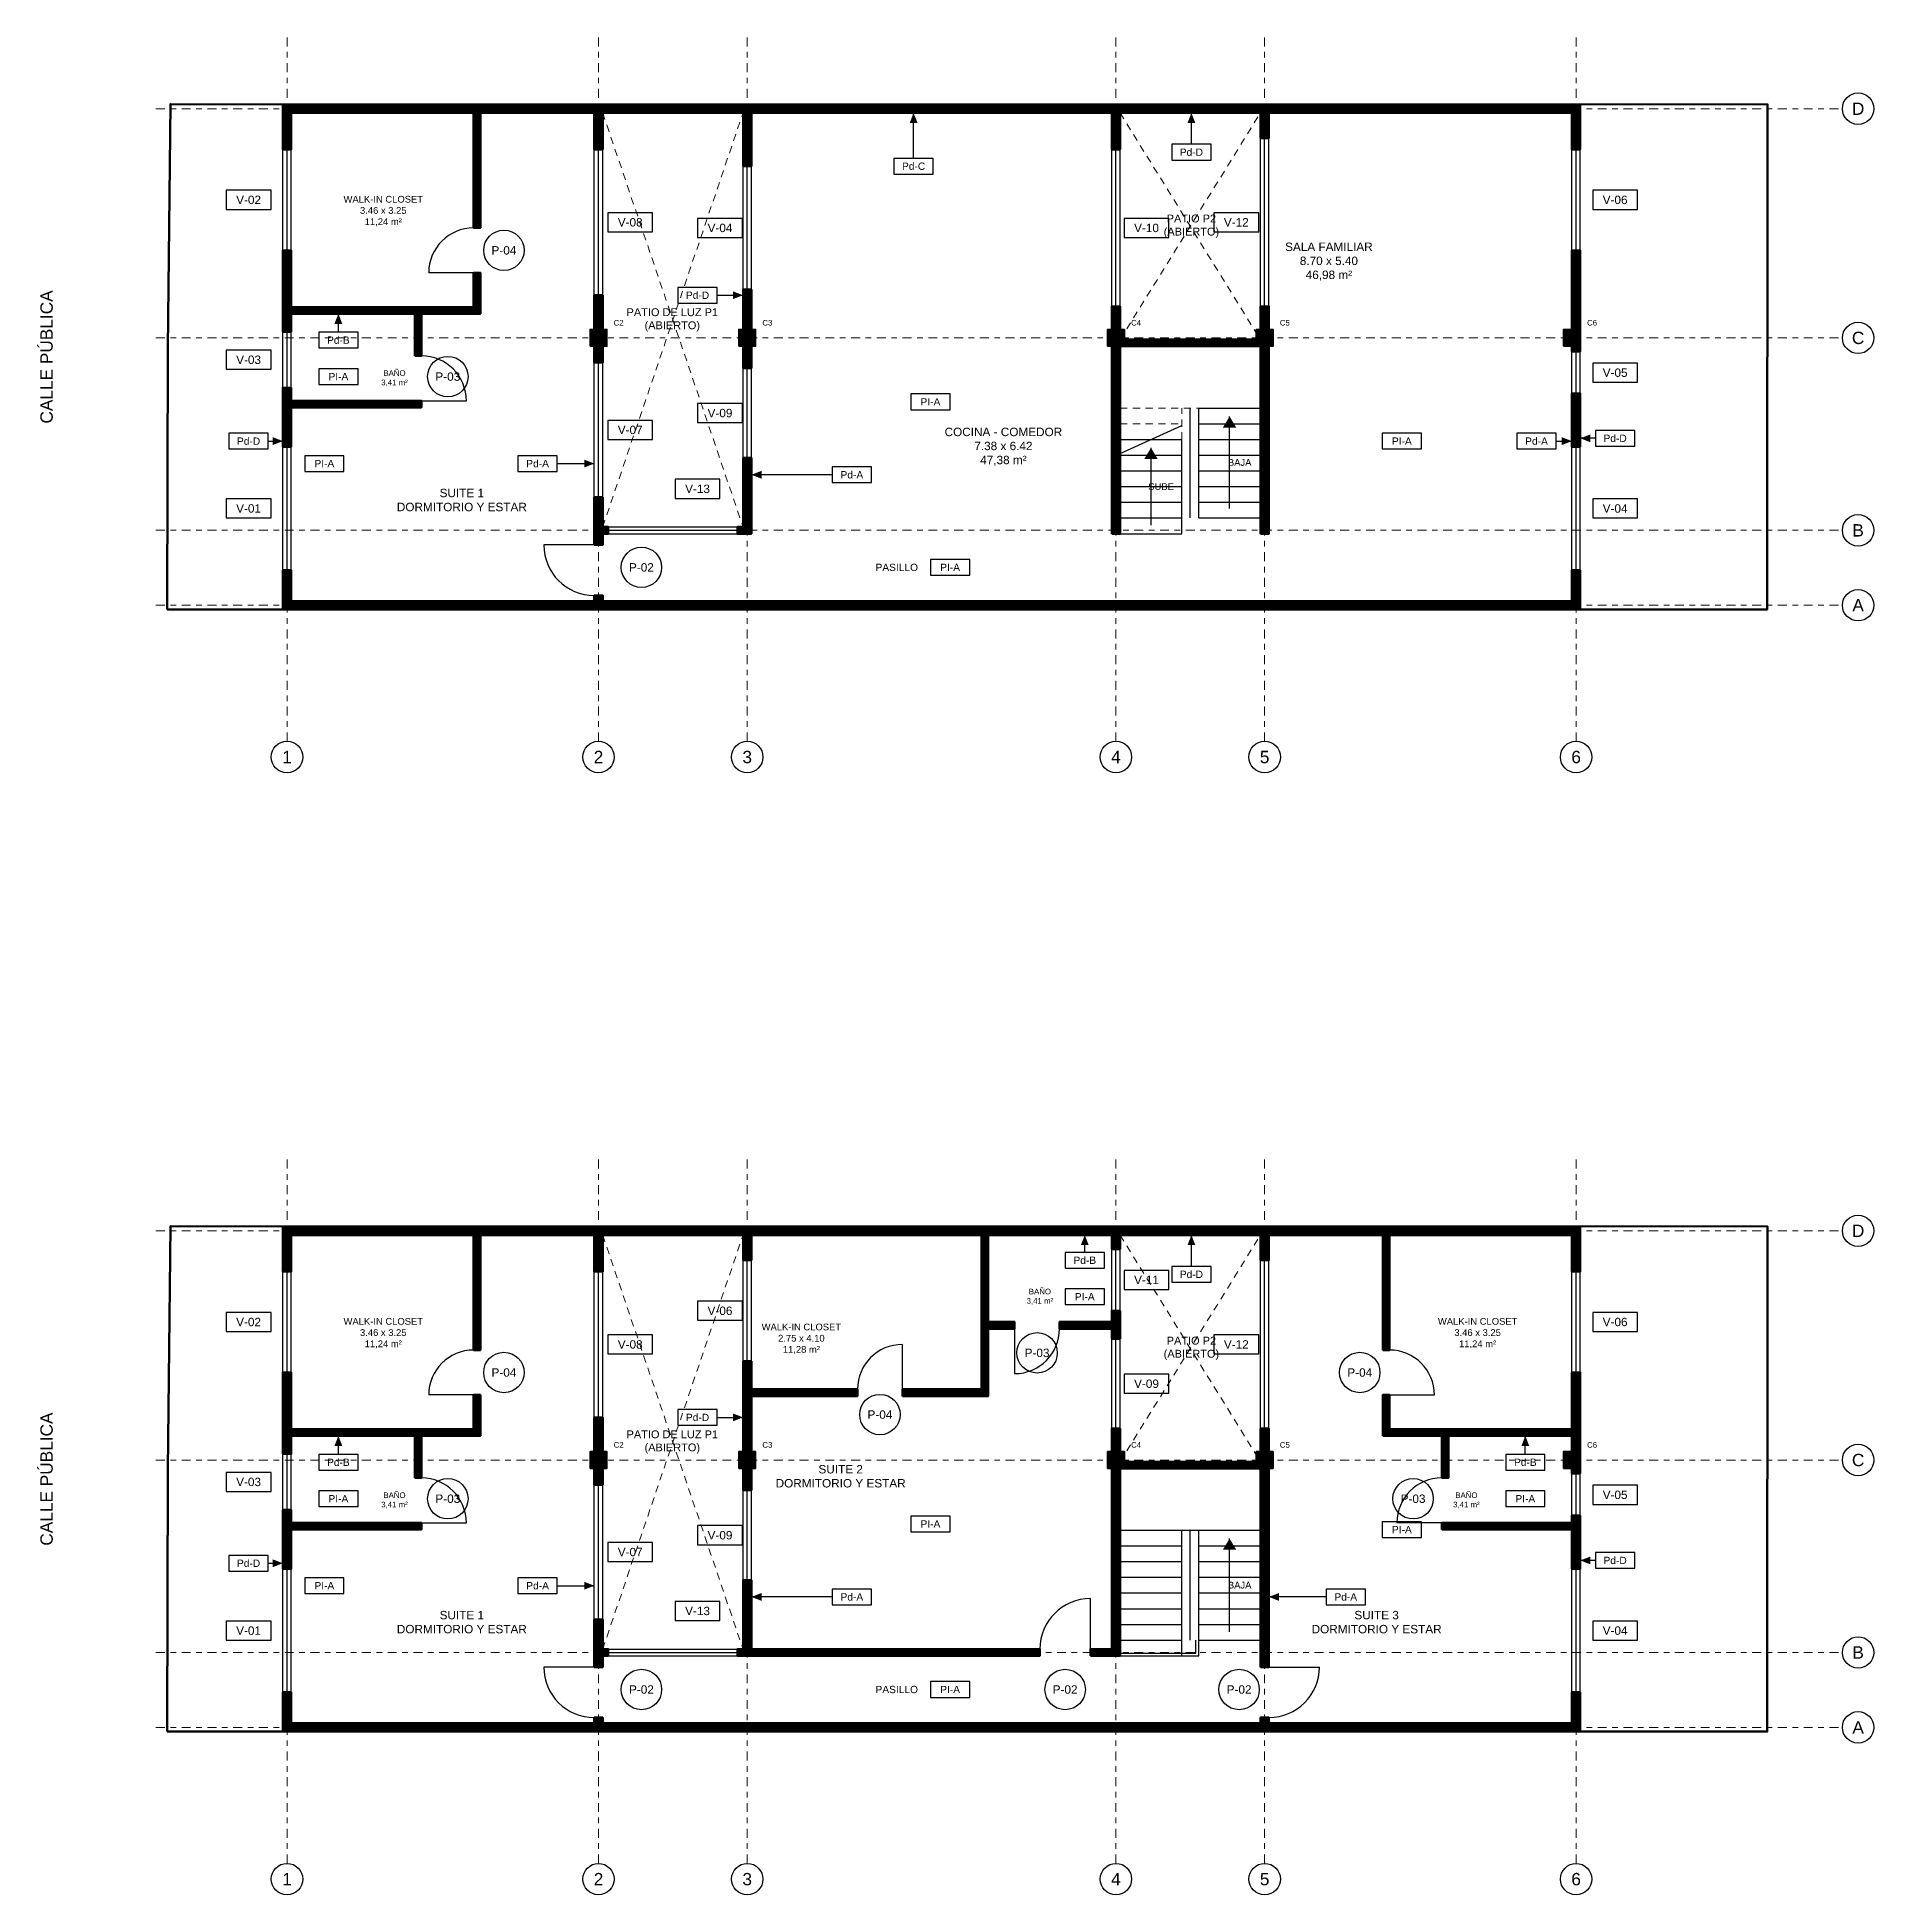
# Model space of a CAD drawing. Header units: metres. Extents: x -2 to 248, y -43 to 10.
# Drawn here: x -2.32 to 30.41, y -42.91 to -9.8 of the extents above; entities that cross this region are included whole.
import ezdxf
from ezdxf.enums import TextEntityAlignment as Align

# ---------------------------------------------------------------- set-up
doc = ezdxf.new("R2010")
doc.units = ezdxf.units.M
doc.linetypes.add('CENTER', pattern=[5.08, 3.175, -0.635, 0.635, -0.635])
doc.linetypes.add('DASHED', pattern=[1.524, 1.27, -0.254])
for name, color, linetype, lineweight in [('A-EJES', 8, 'CENTER', 13), ('A-EJES-TXT', 7, 'Continuous', 25), ('A-ESCALERA', 7, 'Continuous', 25), ('A-ESPACIOS', 7, 'Continuous', 25), ('A-ETIQUETA', 7, 'Continuous', 25), ('A-MURO', 7, 'Continuous', 50), ('A-MURO-TRAMA', 8, 'Continuous', 9), ('A-PROYECCION', 8, 'DASHED', 18), ('A-PUERTA', 7, 'Continuous', 25), ('A-VENTANA', 7, 'Continuous', 25), ('E-COLUMNA', 7, 'Continuous', 35), ('T-LINDERO', 7, 'Continuous', 50)]:
    doc.layers.add(name, color=color, linetype=linetype, lineweight=lineweight)
doc.styles.add('ARIAL', font='arial.ttf')
pattern_1 = [(45, (0, 0), (-0.0020205576, 0.0020205576), [])]

msp = doc.modelspace()

# ---------------------------------------------------------------- texts
at = {"layer": 'A-EJES-TXT', "style": 'ARIAL'}
for s, p in [('D', (30.13, -11.075)), ('C', (30.13, -15.16)), ('B', (30.13, -18.59)), ('A', (30.13, -19.925)), ('1', (2.135, -22.63)), ('2', (7.685, -22.63)), ('3', (10.335, -22.63)), ('4', (16.905, -22.63)), ('5', (19.555, -22.63)), ('6', (25.105, -22.63)), ('D', (30.13, -31.075)), ('C', (30.13, -35.16)), ('B', (30.13, -38.59)), ('A', (30.13, -39.925)), ('1', (2.135, -42.63)), ('2', (7.685, -42.63)), ('3', (10.335, -42.63)), ('4', (16.905, -42.63)), ('5', (19.555, -42.63)), ('6', (25.105, -42.63))]:
    msp.add_text(s, height=0.22, dxfattribs=at).set_placement(p, align=Align.MIDDLE_CENTER)
at = {"layer": 'A-ESCALERA', "style": 'ARIAL'}
for s, p in [('BAJA', (19.11, -17.38)), ('SUBE', (17.71, -17.81)), ('BAJA', (19.11, -37.39))]:
    msp.add_text(s, height=0.12, dxfattribs=at).set_placement(p, align=Align.MIDDLE_CENTER)
at = {"layer": 'A-ESPACIOS', "style": 'ARIAL'}
for p in [(-2.15, -15.5), (-2.15, -35.5)]:
    msp.add_text('CALLE PÚBLICA', height=0.22, rotation=90, dxfattribs=at).set_placement(p, align=Align.MIDDLE_CENTER)
for p in [(13, -19.25), (13, -39.25)]:
    msp.add_text('PASILLO', height=0.13, dxfattribs=at).set_placement(p, align=Align.MIDDLE_CENTER)
at = {"layer": 'A-ESPACIOS', "attachment_point": 5, "style": 'ARIAL'}
for s, insert, char_height, width in [('WALK-IN CLOSET\\P3.46 x 3.25\\P11,24 m²', (3.85, -12.9), 0.12, 4), ('PATIO P2\\P(ABIERTO)', (18.25, -13.17), 0.14, 3), ('SALA FAMILIAR\\P8.70 x 5.40\\P46,98 m²', (20.7, -13.8), 0.15, 4), ('PATIO DE LUZ P1\\P(ABIERTO)', (9, -14.84), 0.14, 3), ('BAÑO\\P3,41 m²', (4.05, -15.88), 0.1, 4), ('COCINA - COMEDOR\\P7.38 x 6.42\\P47,38 m²', (14.9, -17.1), 0.15, 4), ('SUITE 1\\PDORMITORIO Y ESTAR', (5.25, -18.05), 0.15, 4), ('BAÑO\\P3,41 m²', (15.55, -32.25), 0.1, 4), ('WALK-IN CLOSET\\P3.46 x 3.25\\P11,24 m²', (3.85, -32.9), 0.12, 4), ('WALK-IN CLOSET\\P2.75 x 4.10\\P11,28 m²', (11.3, -33), 0.12, 4), ('WALK-IN CLOSET\\P3.46 x 3.25\\P11,24 m²', (23.35, -32.9), 0.12, 4), ('PATIO P2\\P(ABIERTO)', (18.25, -33.17), 0.14, 3), ('PATIO DE LUZ P1\\P(ABIERTO)', (9, -34.84), 0.14, 3), ('SUITE 2\\PDORMITORIO Y ESTAR', (12, -35.45), 0.15, 4), ('BAÑO\\P3,41 m²', (4.05, -35.88), 0.1, 4), ('BAÑO\\P3,41 m²', (23.15, -35.88), 0.1, 4), ('SUITE 1\\PDORMITORIO Y ESTAR', (5.25, -38.05), 0.15, 4), ('SUITE 3\\PDORMITORIO Y ESTAR', (21.55, -38.05), 0.15, 4)]:
    msp.add_mtext(s, dxfattribs=dict(at, insert=insert, char_height=char_height, width=width))
at = {"layer": 'A-ETIQUETA', "style": 'ARIAL'}
for s, height, p in [('Pd-D', 0.13, (18.25, -11.85)), ('Pd-C', 0.13, (13.3, -12.1)), ('V-02', 0.15, (1.45, -12.7)), ('V-06', 0.15, (25.8, -12.7)), ('V-08', 0.15, (8.25, -13.1)), ('V-04', 0.15, (9.85, -13.2)), ('V-10', 0.15, (17.45, -13.2)), ('V-12', 0.15, (19.05, -13.1)), ('P-04', 0.15, (6, -13.6)), ('Pd-D', 0.13, (9.45, -14.4)), ('Pd-B', 0.13, (3.05, -15.2)), ('V-03', 0.15, (1.45, -15.55)), ('PI-A', 0.13, (3.05, -15.85)), ('P-03', 0.15, (5, -15.85)), ('V-05', 0.15, (25.8, -15.78)), ('V-09', 0.15, (9.85, -16.5)), ('PI-A', 0.13, (13.6, -16.3)), ('V-07', 0.15, (8.25, -16.8)), ('Pd-D', 0.13, (25.8, -16.95)), ('Pd-D', 0.13, (1.45, -17)), ('PI-A', 0.13, (22, -17)), ('Pd-A', 0.13, (24.4, -17)), ('PI-A', 0.13, (2.8, -17.4)), ('Pd-A', 0.13, (6.6, -17.4)), ('Pd-A', 0.13, (12.2, -17.6)), ('V-13', 0.15, (9.45, -17.85)), ('V-01', 0.15, (1.45, -18.2)), ('V-04', 0.15, (25.8, -18.2)), ('P-02', 0.15, (8.45, -19.25)), ('PI-A', 0.13, (13.95, -19.25)), ('Pd-B', 0.13, (16.35, -31.6)), ('Pd-D', 0.13, (18.25, -31.85)), ('V-11', 0.15, (17.45, -31.95)), ('V-06', 0.15, (9.85, -32.5)), ('PI-A', 0.13, (16.35, -32.25)), ('V-02', 0.15, (1.45, -32.7)), ('V-06', 0.15, (25.8, -32.7)), ('V-08', 0.15, (8.25, -33.1)), ('V-12', 0.15, (19.05, -33.1)), ('P-03', 0.15, (15.5, -33.25)), ('P-04', 0.15, (6, -33.6)), ('V-09', 0.15, (17.45, -33.8)), ('P-04', 0.15, (21.25, -33.6)), ('Pd-D', 0.13, (9.45, -34.4)), ('P-04', 0.15, (12.7, -34.35)), ('Pd-B', 0.13, (3.05, -35.2)), ('Pd-B', 0.13, (24.2, -35.2)), ('V-03', 0.15, (1.45, -35.55)), ('V-05', 0.15, (25.8, -35.78)), ('PI-A', 0.13, (3.05, -35.85)), ('P-03', 0.15, (5, -35.85)), ('P-03', 0.15, (22.2, -35.85)), ('PI-A', 0.13, (24.2, -35.85)), ('PI-A', 0.13, (13.6, -36.3)), ('PI-A', 0.13, (22, -36.4)), ('V-07', 0.15, (8.25, -36.8)), ('V-09', 0.15, (9.85, -36.5)), ('Pd-D', 0.13, (1.45, -37)), ('Pd-D', 0.13, (25.8, -36.95)), ('PI-A', 0.13, (2.8, -37.4)), ('Pd-A', 0.13, (6.6, -37.4)), ('Pd-A', 0.13, (12.2, -37.6)), ('Pd-A', 0.13, (21, -37.6)), ('V-13', 0.15, (9.45, -37.85)), ('V-01', 0.15, (1.45, -38.2)), ('V-04', 0.15, (25.8, -38.2)), ('P-02', 0.15, (8.45, -39.25)), ('PI-A', 0.13, (13.95, -39.25)), ('P-02', 0.15, (16, -39.25)), ('P-02', 0.15, (19.1, -39.25))]:
    msp.add_text(s, height=height, dxfattribs=at).set_placement(p, align=Align.MIDDLE_CENTER)
at = {"layer": 'E-COLUMNA', "style": 'ARIAL'}
for s, p in [('C2', (7.955, -14.89)), ('C3', (10.605, -14.89)), ('C4', (17.175, -14.89)), ('C5', (19.825, -14.89)), ('C6', (25.3, -14.89)), ('C2', (7.955, -34.89)), ('C3', (10.605, -34.89)), ('C4', (17.175, -34.89)), ('C5', (19.825, -34.89)), ('C6', (25.3, -34.89))]:
    msp.add_text(s, height=0.1, dxfattribs=at).set_placement(p, align=Align.MIDDLE_LEFT)

# ---------------------------------------------------------------- hatches: boundary and pattern name
at = {"layer": 'A-MURO-TRAMA'}
h = msp.add_hatch(dxfattribs=at)
h.set_pattern_fill('ANSI31', scale=0.03)
h.set_pattern_definition(pattern_1)
h.paths.add_polyline_path([(2.06, -11.15), (2.06, -11), (25.18, -11), (25.18, -11.15)])
h = msp.add_hatch(dxfattribs=at)
h.set_pattern_fill('ANSI31', scale=0.03)
h.set_pattern_definition(pattern_1)
h.paths.add_polyline_path([(2.06, -11.8), (2.06, -11.15), (2.21, -11.15), (2.21, -11.8)])
h = msp.add_hatch(dxfattribs=at)
h.set_pattern_fill('ANSI31', scale=0.03)
h.set_pattern_definition(pattern_1)
h.paths.add_polyline_path([(5.46, -13.2), (5.46, -11.15), (5.58, -11.15), (5.58, -13.2)])
h = msp.add_hatch(dxfattribs=at)
h.set_pattern_fill('ANSI31', scale=0.03)
h.set_pattern_definition(pattern_1)
h.paths.add_polyline_path([(7.61, -11.8), (7.61, -11.15), (7.76, -11.15), (7.76, -11.8)])
h = msp.add_hatch(dxfattribs=at)
h.set_pattern_fill('ANSI31', scale=0.03)
h.set_pattern_definition(pattern_1)
h.paths.add_polyline_path([(10.26, -12.1), (10.26, -11.15), (10.41, -11.15), (10.41, -12.1)])
h = msp.add_hatch(dxfattribs=at)
h.set_pattern_fill('ANSI31', scale=0.03)
h.set_pattern_definition(pattern_1)
h.paths.add_polyline_path([(16.83, -11.8), (16.83, -11.15), (16.98, -11.15), (16.98, -11.8)])
h = msp.add_hatch(dxfattribs=at)
h.set_pattern_fill('ANSI31', scale=0.03)
h.set_pattern_definition(pattern_1)
h.paths.add_polyline_path([(19.48, -11.6), (19.48, -11.15), (19.63, -11.15), (19.63, -11.6)])
h = msp.add_hatch(dxfattribs=at)
h.set_pattern_fill('ANSI31', scale=0.03)
h.set_pattern_definition(pattern_1)
h.paths.add_polyline_path([(25.03, -11.8), (25.03, -11.15), (25.18, -11.15), (25.18, -11.8)])
h = msp.add_hatch(dxfattribs=at)
h.set_pattern_fill('ANSI31', scale=0.03)
h.set_pattern_definition(pattern_1)
h.paths.add_polyline_path([(2.06, -15.05), (2.06, -13.6), (2.21, -13.6), (2.21, -15.05)])
h = msp.add_hatch(dxfattribs=at)
h.set_pattern_fill('ANSI31', scale=0.03)
h.set_pattern_definition(pattern_1)
h.paths.add_polyline_path([(25.03, -15.4), (25.03, -13.6), (25.18, -13.6), (25.18, -15.4)])
h = msp.add_hatch(dxfattribs=at)
h.set_pattern_fill('ANSI31', scale=0.03)
h.set_pattern_definition(pattern_1)
h.paths.add_polyline_path([(5.46, -14.61), (5.46, -14), (5.58, -14), (5.58, -14.61)])
h = msp.add_hatch(dxfattribs=at)
h.set_pattern_fill('ANSI31', scale=0.03)
h.set_pattern_definition(pattern_1)
h.paths.add_polyline_path([(7.61, -15.6), (7.61, -14.4), (7.76, -14.4), (7.76, -15.6)])
h = msp.add_hatch(dxfattribs=at)
h.set_pattern_fill('ANSI31', scale=0.03)
h.set_pattern_definition(pattern_1)
h.paths.add_polyline_path([(10.26, -15.7), (10.26, -14.3), (10.41, -14.3), (10.41, -15.7)])
h = msp.add_hatch(dxfattribs=at)
h.set_pattern_fill('ANSI31', scale=0.03)
h.set_pattern_definition(pattern_1)
h.paths.add_polyline_path([(2.21, -14.73), (2.21, -14.61), (5.58, -14.61), (5.58, -14.73)])
h = msp.add_hatch(dxfattribs=at)
h.set_pattern_fill('ANSI31', scale=0.03)
h.set_pattern_definition(pattern_1)
h.paths.add_polyline_path([(4.41, -15.48), (4.41, -14.73), (4.53, -14.73), (4.53, -15.48)])
h = msp.add_hatch(dxfattribs=at)
h.set_pattern_fill('ANSI31', scale=0.03)
h.set_pattern_definition(pattern_1)
h.paths.add_polyline_path([(16.83, -18.65), (16.83, -14.6), (16.98, -14.6), (16.98, -18.65)])
h = msp.add_hatch(dxfattribs=at)
h.set_pattern_fill('ANSI31', scale=0.03)
h.set_pattern_definition(pattern_1)
h.paths.add_polyline_path([(19.48, -18.65), (19.48, -14.6), (19.63, -14.6), (19.63, -18.65)])
h = msp.add_hatch(dxfattribs=at)
h.set_pattern_fill('ANSI31', scale=0.03)
h.set_pattern_definition(pattern_1)
h.paths.add_polyline_path([(16.98, -15.31), (16.98, -15.19), (19.48, -15.19), (19.48, -15.31)])
h = msp.add_hatch(dxfattribs=at)
h.set_pattern_fill('ANSI31', scale=0.03)
h.set_pattern_definition(pattern_1)
h.paths.add_polyline_path([(2.06, -17.1), (2.06, -16.05), (2.21, -16.05), (2.21, -17.1)])
h = msp.add_hatch(dxfattribs=at)
h.set_pattern_fill('ANSI31', scale=0.03)
h.set_pattern_definition(pattern_1)
h.paths.add_polyline_path([(25.03, -17.1), (25.03, -16.15), (25.18, -16.15), (25.18, -17.1)])
h = msp.add_hatch(dxfattribs=at)
h.set_pattern_fill('ANSI31', scale=0.03)
h.set_pattern_definition(pattern_1)
h.paths.add_polyline_path([(2.21, -16.4), (2.21, -16.28), (4.53, -16.28), (4.53, -16.4)])
h = msp.add_hatch(dxfattribs=at)
h.set_pattern_fill('ANSI31', scale=0.03)
h.set_pattern_definition(pattern_1)
h.paths.add_polyline_path([(10.26, -18.53), (10.26, -17.3), (10.41, -17.3), (10.41, -18.53)])
h = msp.add_hatch(dxfattribs=at)
h.set_pattern_fill('ANSI31', scale=0.03)
h.set_pattern_definition(pattern_1)
h.paths.add_polyline_path([(7.61, -18.85), (7.61, -18), (7.76, -18), (7.76, -18.85)])
h = msp.add_hatch(dxfattribs=at)
h.set_pattern_fill('ANSI31', scale=0.03)
h.set_pattern_definition(pattern_1)
h.paths.add_polyline_path([(7.76, -18.65), (7.76, -18.53), (7.86, -18.53), (7.86, -18.65)])
h = msp.add_hatch(dxfattribs=at)
h.set_pattern_fill('ANSI31', scale=0.03)
h.set_pattern_definition(pattern_1)
h.paths.add_polyline_path([(10.16, -18.65), (10.16, -18.53), (10.41, -18.53), (10.41, -18.65)])
h = msp.add_hatch(dxfattribs=at)
h.set_pattern_fill('ANSI31', scale=0.03)
h.set_pattern_definition(pattern_1)
h.paths.add_polyline_path([(2.06, -19.85), (2.06, -19.3), (2.21, -19.3), (2.21, -19.85)])
h = msp.add_hatch(dxfattribs=at)
h.set_pattern_fill('ANSI31', scale=0.03)
h.set_pattern_definition(pattern_1)
h.paths.add_polyline_path([(25.03, -19.85), (25.03, -19.3), (25.18, -19.3), (25.18, -19.85)])
h = msp.add_hatch(dxfattribs=at)
h.set_pattern_fill('ANSI31', scale=0.03)
h.set_pattern_definition(pattern_1)
h.paths.add_polyline_path([(2.06, -20), (2.06, -19.85), (25.18, -19.85), (25.18, -20)])
h = msp.add_hatch(dxfattribs=at)
h.set_pattern_fill('ANSI31', scale=0.03)
h.set_pattern_definition(pattern_1)
h.paths.add_polyline_path([(7.61, -19.85), (7.61, -19.75), (7.76, -19.75), (7.76, -19.85)])
h = msp.add_hatch(dxfattribs=at)
h.set_pattern_fill('ANSI31', scale=0.03)
h.set_pattern_definition(pattern_1)
h.paths.add_polyline_path([(2.06, -31.15), (2.06, -31), (25.18, -31), (25.18, -31.15)])
h = msp.add_hatch(dxfattribs=at)
h.set_pattern_fill('ANSI31', scale=0.03)
h.set_pattern_definition(pattern_1)
h.paths.add_polyline_path([(2.06, -31.8), (2.06, -31.15), (2.21, -31.15), (2.21, -31.8)])
h = msp.add_hatch(dxfattribs=at)
h.set_pattern_fill('ANSI31', scale=0.03)
h.set_pattern_definition(pattern_1)
h.paths.add_polyline_path([(5.46, -33.2), (5.46, -31.15), (5.58, -31.15), (5.58, -33.2)])
h = msp.add_hatch(dxfattribs=at)
h.set_pattern_fill('ANSI31', scale=0.03)
h.set_pattern_definition(pattern_1)
h.paths.add_polyline_path([(7.61, -31.8), (7.61, -31.15), (7.76, -31.15), (7.76, -31.8)])
h = msp.add_hatch(dxfattribs=at)
h.set_pattern_fill('ANSI31', scale=0.03)
h.set_pattern_definition(pattern_1)
h.paths.add_polyline_path([(10.26, -31.6), (10.26, -31.15), (10.41, -31.15), (10.41, -31.6)])
h = msp.add_hatch(dxfattribs=at)
h.set_pattern_fill('ANSI31', scale=0.03)
h.set_pattern_definition(pattern_1)
h.paths.add_polyline_path([(14.51, -34.02), (14.51, -31.15), (14.63, -31.15), (14.63, -34.02)])
h = msp.add_hatch(dxfattribs=at)
h.set_pattern_fill('ANSI31', scale=0.03)
h.set_pattern_definition(pattern_1)
h.paths.add_polyline_path([(16.83, -31.4), (16.83, -31.15), (16.98, -31.15), (16.98, -31.4)])
h = msp.add_hatch(dxfattribs=at)
h.set_pattern_fill('ANSI31', scale=0.03)
h.set_pattern_definition(pattern_1)
h.paths.add_polyline_path([(19.48, -31.6), (19.48, -31.15), (19.63, -31.15), (19.63, -31.6)])
h = msp.add_hatch(dxfattribs=at)
h.set_pattern_fill('ANSI31', scale=0.03)
h.set_pattern_definition(pattern_1)
h.paths.add_polyline_path([(21.66, -33.2), (21.66, -31.15), (21.78, -31.15), (21.78, -33.2)])
h = msp.add_hatch(dxfattribs=at)
h.set_pattern_fill('ANSI31', scale=0.03)
h.set_pattern_definition(pattern_1)
h.paths.add_polyline_path([(25.03, -31.8), (25.03, -31.15), (25.18, -31.15), (25.18, -31.8)])
h = msp.add_hatch(dxfattribs=at)
h.set_pattern_fill('ANSI31', scale=0.03)
h.set_pattern_definition(pattern_1)
h.paths.add_polyline_path([(14.51, -32.82), (14.51, -32.7), (14.63, -32.7), (14.63, -32.82)])
h = msp.add_hatch(dxfattribs=at)
h.set_pattern_fill('ANSI31', scale=0.03)
h.set_pattern_definition(pattern_1)
h.paths.add_polyline_path([(14.63, -32.82), (14.63, -32.7), (15.1, -32.7), (15.1, -32.82)])
h = msp.add_hatch(dxfattribs=at)
h.set_pattern_fill('ANSI31', scale=0.03)
h.set_pattern_definition(pattern_1)
h.paths.add_polyline_path([(15.9, -32.82), (15.9, -32.7), (16.83, -32.7), (16.83, -32.82)])
h = msp.add_hatch(dxfattribs=at)
h.set_pattern_fill('ANSI31', scale=0.03)
h.set_pattern_definition(pattern_1)
h.paths.add_polyline_path([(16.83, -33), (16.83, -32.5), (16.98, -32.5), (16.98, -33)])
h = msp.add_hatch(dxfattribs=at)
h.set_pattern_fill('ANSI31', scale=0.03)
h.set_pattern_definition(pattern_1)
h.paths.add_polyline_path([(10.26, -35.7), (10.26, -33.4), (10.41, -33.4), (10.41, -35.7)])
h = msp.add_hatch(dxfattribs=at)
h.set_pattern_fill('ANSI31', scale=0.03)
h.set_pattern_definition(pattern_1)
h.paths.add_polyline_path([(2.06, -35.05), (2.06, -33.6), (2.21, -33.6), (2.21, -35.05)])
h = msp.add_hatch(dxfattribs=at)
h.set_pattern_fill('ANSI31', scale=0.03)
h.set_pattern_definition(pattern_1)
h.paths.add_polyline_path([(25.03, -35.4), (25.03, -33.6), (25.18, -33.6), (25.18, -35.4)])
h = msp.add_hatch(dxfattribs=at)
h.set_pattern_fill('ANSI31', scale=0.03)
h.set_pattern_definition(pattern_1)
h.paths.add_polyline_path([(5.46, -34.61), (5.46, -34), (5.58, -34), (5.58, -34.61)])
h = msp.add_hatch(dxfattribs=at)
h.set_pattern_fill('ANSI31', scale=0.03)
h.set_pattern_definition(pattern_1)
h.paths.add_polyline_path([(10.41, -34.02), (10.41, -33.9), (12.3, -33.9), (12.3, -34.02)])
h = msp.add_hatch(dxfattribs=at)
h.set_pattern_fill('ANSI31', scale=0.03)
h.set_pattern_definition(pattern_1)
h.paths.add_polyline_path([(13.1, -34.02), (13.1, -33.9), (14.51, -33.9), (14.51, -34.02)])
h = msp.add_hatch(dxfattribs=at)
h.set_pattern_fill('ANSI31', scale=0.03)
h.set_pattern_definition(pattern_1)
h.paths.add_polyline_path([(21.66, -34.61), (21.66, -34), (21.78, -34), (21.78, -34.61)])
h = msp.add_hatch(dxfattribs=at)
h.set_pattern_fill('ANSI31', scale=0.03)
h.set_pattern_definition(pattern_1)
h.paths.add_polyline_path([(7.61, -35.6), (7.61, -34.4), (7.76, -34.4), (7.76, -35.6)])
h = msp.add_hatch(dxfattribs=at)
h.set_pattern_fill('ANSI31', scale=0.03)
h.set_pattern_definition(pattern_1)
h.paths.add_polyline_path([(2.21, -34.73), (2.21, -34.61), (5.58, -34.61), (5.58, -34.73)])
h = msp.add_hatch(dxfattribs=at)
h.set_pattern_fill('ANSI31', scale=0.03)
h.set_pattern_definition(pattern_1)
h.paths.add_polyline_path([(4.41, -35.48), (4.41, -34.73), (4.53, -34.73), (4.53, -35.48)])
h = msp.add_hatch(dxfattribs=at)
h.set_pattern_fill('ANSI31', scale=0.03)
h.set_pattern_definition(pattern_1)
h.paths.add_polyline_path([(16.83, -38.65), (16.83, -34.6), (16.98, -34.6), (16.98, -38.65)])
h = msp.add_hatch(dxfattribs=at)
h.set_pattern_fill('ANSI31', scale=0.03)
h.set_pattern_definition(pattern_1)
h.paths.add_polyline_path([(19.48, -38.85), (19.48, -34.6), (19.63, -34.6), (19.63, -38.85)])
h = msp.add_hatch(dxfattribs=at)
h.set_pattern_fill('ANSI31', scale=0.03)
h.set_pattern_definition(pattern_1)
h.paths.add_polyline_path([(21.66, -34.73), (21.66, -34.61), (25.03, -34.61), (25.03, -34.73)])
h = msp.add_hatch(dxfattribs=at)
h.set_pattern_fill('ANSI31', scale=0.03)
h.set_pattern_definition(pattern_1)
h.paths.add_polyline_path([(22.71, -35.48), (22.71, -34.73), (22.83, -34.73), (22.83, -35.48)])
h = msp.add_hatch(dxfattribs=at)
h.set_pattern_fill('ANSI31', scale=0.03)
h.set_pattern_definition(pattern_1)
h.paths.add_polyline_path([(16.98, -35.31), (16.98, -35.19), (19.48, -35.19), (19.48, -35.31)])
h = msp.add_hatch(dxfattribs=at)
h.set_pattern_fill('ANSI31', scale=0.03)
h.set_pattern_definition(pattern_1)
h.paths.add_polyline_path([(2.06, -37.1), (2.06, -36.05), (2.21, -36.05), (2.21, -37.1)])
h = msp.add_hatch(dxfattribs=at)
h.set_pattern_fill('ANSI31', scale=0.03)
h.set_pattern_definition(pattern_1)
h.paths.add_polyline_path([(2.21, -36.4), (2.21, -36.28), (4.53, -36.28), (4.53, -36.4)])
h = msp.add_hatch(dxfattribs=at)
h.set_pattern_fill('ANSI31', scale=0.03)
h.set_pattern_definition(pattern_1)
h.paths.add_polyline_path([(22.71, -36.4), (22.71, -36.28), (25.03, -36.28), (25.03, -36.4)])
h = msp.add_hatch(dxfattribs=at)
h.set_pattern_fill('ANSI31', scale=0.03)
h.set_pattern_definition(pattern_1)
h.paths.add_polyline_path([(25.03, -37.1), (25.03, -36.15), (25.18, -36.15), (25.18, -37.1)])
h = msp.add_hatch(dxfattribs=at)
h.set_pattern_fill('ANSI31', scale=0.03)
h.set_pattern_definition(pattern_1)
h.paths.add_polyline_path([(10.26, -38.53), (10.26, -37.3), (10.41, -37.3), (10.41, -38.53)])
h = msp.add_hatch(dxfattribs=at)
h.set_pattern_fill('ANSI31', scale=0.03)
h.set_pattern_definition(pattern_1)
h.paths.add_polyline_path([(7.61, -38.85), (7.61, -38), (7.76, -38), (7.76, -38.85)])
h = msp.add_hatch(dxfattribs=at)
h.set_pattern_fill('ANSI31', scale=0.03)
h.set_pattern_definition(pattern_1)
h.paths.add_polyline_path([(7.76, -38.65), (7.76, -38.53), (7.86, -38.53), (7.86, -38.65)])
h = msp.add_hatch(dxfattribs=at)
h.set_pattern_fill('ANSI31', scale=0.03)
h.set_pattern_definition(pattern_1)
h.paths.add_polyline_path([(10.16, -38.65), (10.16, -38.53), (10.41, -38.53), (10.41, -38.65)])
h = msp.add_hatch(dxfattribs=at)
h.set_pattern_fill('ANSI31', scale=0.03)
h.set_pattern_definition(pattern_1)
h.paths.add_polyline_path([(10.41, -38.65), (10.41, -38.53), (15.55, -38.53), (15.55, -38.65)])
h = msp.add_hatch(dxfattribs=at)
h.set_pattern_fill('ANSI31', scale=0.03)
h.set_pattern_definition(pattern_1)
h.paths.add_polyline_path([(16.45, -38.65), (16.45, -38.53), (16.83, -38.53), (16.83, -38.65)])
h = msp.add_hatch(dxfattribs=at)
h.set_pattern_fill('ANSI31', scale=0.03)
h.set_pattern_definition(pattern_1)
h.paths.add_polyline_path([(2.06, -39.85), (2.06, -39.3), (2.21, -39.3), (2.21, -39.85)])
h = msp.add_hatch(dxfattribs=at)
h.set_pattern_fill('ANSI31', scale=0.03)
h.set_pattern_definition(pattern_1)
h.paths.add_polyline_path([(25.03, -39.85), (25.03, -39.3), (25.18, -39.3), (25.18, -39.85)])
h = msp.add_hatch(dxfattribs=at)
h.set_pattern_fill('ANSI31', scale=0.03)
h.set_pattern_definition(pattern_1)
h.paths.add_polyline_path([(2.06, -40), (2.06, -39.85), (25.18, -39.85), (25.18, -40)])
h = msp.add_hatch(dxfattribs=at)
h.set_pattern_fill('ANSI31', scale=0.03)
h.set_pattern_definition(pattern_1)
h.paths.add_polyline_path([(7.61, -39.85), (7.61, -39.75), (7.76, -39.75), (7.76, -39.85)])
h = msp.add_hatch(dxfattribs=at)
h.set_pattern_fill('ANSI31', scale=0.03)
h.set_pattern_definition(pattern_1)
h.paths.add_polyline_path([(19.48, -39.85), (19.48, -39.75), (19.63, -39.75), (19.63, -39.85)])
at = {"layer": 'E-COLUMNA'}
for points in [[(7.535, -15.31), (7.535, -15.01), (7.835, -15.01), (7.835, -15.31)], [(10.185, -15.31), (10.185, -15.01), (10.485, -15.01), (10.485, -15.31)], [(16.755, -15.31), (16.755, -15.01), (17.055, -15.01), (17.055, -15.31)], [(19.405, -15.31), (19.405, -15.01), (19.705, -15.01), (19.705, -15.31)], [(24.88, -15.31), (24.88, -15.01), (25.18, -15.01), (25.18, -15.31)], [(7.535, -35.31), (7.535, -35.01), (7.835, -35.01), (7.835, -35.31)], [(10.185, -35.31), (10.185, -35.01), (10.485, -35.01), (10.485, -35.31)], [(16.755, -35.31), (16.755, -35.01), (17.055, -35.01), (17.055, -35.31)], [(19.405, -35.31), (19.405, -35.01), (19.705, -35.01), (19.705, -35.31)], [(24.88, -35.31), (24.88, -35.01), (25.18, -35.01), (25.18, -35.31)]]:
    msp.add_hatch(color=7, dxfattribs=at).paths.add_polyline_path(points)

# ---------------------------------------------------------------- linework, layer by layer
at = {"layer": 'A-EJES', "ltscale": 0.05}
for p, q in [((2.135, -22.35), (2.135, -9.8)), ((7.685, -22.35), (7.685, -9.8)), ((10.335, -22.35), (10.335, -9.8)), ((16.905, -22.35), (16.905, -9.8)), ((19.555, -22.35), (19.555, -9.8)), ((25.105, -22.35), (25.105, -9.8)), ((-0.2, -11.075), (29.85, -11.075)), ((-0.2, -15.16), (29.85, -15.16)), ((-0.2, -18.59), (29.85, -18.59)), ((-0.2, -19.925), (29.85, -19.925)), ((2.135, -42.35), (2.135, -29.8)), ((7.685, -42.35), (7.685, -29.8)), ((10.335, -42.35), (10.335, -29.8)), ((16.905, -42.35), (16.905, -29.8)), ((19.555, -42.35), (19.555, -29.8)), ((25.105, -42.35), (25.105, -29.8)), ((-0.2, -31.075), (29.85, -31.075)), ((-0.2, -35.16), (29.85, -35.16)), ((-0.2, -38.59), (29.85, -38.59)), ((-0.2, -39.925), (29.85, -39.925))]:
    msp.add_line(p, q, dxfattribs=at)
at = {"layer": 'A-EJES-TXT'}
for centre in [(30.13, -11.075), (30.13, -15.16), (30.13, -18.59), (30.13, -19.925), (2.135, -22.63), (7.685, -22.63), (10.335, -22.63), (16.905, -22.63), (19.555, -22.63), (25.105, -22.63), (30.13, -31.075), (30.13, -35.16), (30.13, -38.59), (30.13, -39.925), (2.135, -42.63), (7.685, -42.63), (10.335, -42.63), (16.905, -42.63), (19.555, -42.63), (25.105, -42.63)]:
    msp.add_circle(centre, 0.28, dxfattribs=at)
at = {"layer": 'A-ESCALERA'}
for p, q in [((18.23, -18.37), (18.23, -16.41)), ((18.38, -16.41), (19.48, -16.41)), ((18.38, -18.37), (18.38, -16.41)), ((16.98, -17.22), (18.08, -16.72)), ((18.38, -16.69), (19.48, -16.69)), ((18.93, -18.2), (18.93, -16.56)), ((16.98, -16.97), (18.08, -16.97)), ((17.53, -18.5), (17.53, -17.12)), ((18.08, -18.65), (18.08, -16.97)), ((18.38, -16.97), (19.48, -16.97)), ((16.98, -17.25), (18.08, -17.25)), ((16.98, -17.53), (18.08, -17.53)), ((18.38, -17.25), (19.48, -17.25)), ((18.38, -17.53), (19.48, -17.53)), ((16.98, -17.81), (18.08, -17.81)), ((18.38, -17.81), (19.48, -17.81)), ((16.98, -18.09), (18.08, -18.09)), ((18.38, -18.09), (19.48, -18.09)), ((16.98, -18.37), (18.08, -18.37)), ((18.38, -18.37), (19.48, -18.37)), ((16.98, -18.65), (18.08, -18.65)), ((16.98, -36.41), (18.08, -36.41)), ((16.98, -36.41), (19.48, -36.41)), ((18.08, -38.65), (18.08, -36.41)), ((18.23, -38.37), (18.23, -36.41)), ((18.38, -36.41), (19.48, -36.41)), ((18.38, -38.37), (18.38, -36.41)), ((16.98, -36.69), (18.08, -36.69)), ((18.38, -36.69), (19.48, -36.69)), ((18.93, -38.22), (18.93, -36.56)), ((16.98, -36.97), (18.08, -36.97)), ((18.38, -36.97), (19.48, -36.97)), ((16.98, -37.25), (18.08, -37.25)), ((18.38, -37.25), (19.48, -37.25)), ((16.98, -37.53), (18.08, -37.53)), ((18.38, -37.53), (19.48, -37.53)), ((16.98, -37.81), (18.08, -37.81)), ((18.38, -37.81), (19.48, -37.81)), ((16.98, -38.09), (18.08, -38.09)), ((16.98, -38.37), (18.08, -38.37)), ((18.38, -38.09), (19.48, -38.09)), ((18.38, -38.37), (19.48, -38.37)), ((16.98, -38.65), (18.08, -38.65))]:
    msp.add_line(p, q, dxfattribs=at)
for points in [[(16.98, -38.65), (18.38, -38.65), (18.38, -38.37)], [(16.98, -38.6), (18.33, -38.6), (18.33, -38.37)]]:
    msp.add_lwpolyline(points, dxfattribs=at)
for points in [[(18.93, -16.56), (18.81, -16.76), (19.05, -16.76)], [(17.53, -17.12), (17.41, -17.32), (17.65, -17.32)], [(18.93, -36.56), (18.81, -36.76), (19.05, -36.76)]]:
    msp.add_solid(points, dxfattribs=at)
at = {"layer": 'A-ETIQUETA'}
for p, q in [((13.3, -11.96), (13.3, -11.15)), ((18.25, -11.71), (18.25, -11.15)), ((9.8, -14.4), (10.26, -14.4)), ((3.05, -15.06), (3.05, -14.73)), ((1.8, -17), (2.06, -17)), ((24.75, -17), (25.03, -17)), ((25.45, -16.95), (25.18, -16.95)), ((6.95, -17.4), (7.61, -17.4)), ((11.85, -17.6), (10.41, -17.6)), ((16.35, -31.46), (16.35, -31.15)), ((18.25, -31.71), (18.25, -31.15)), ((9.8, -34.4), (10.26, -34.4)), ((3.05, -35.06), (3.05, -34.73)), ((24.2, -35.06), (24.2, -34.73)), ((1.8, -37), (2.06, -37)), ((25.45, -36.95), (25.18, -36.95)), ((6.95, -37.4), (7.61, -37.4)), ((11.85, -37.6), (10.41, -37.6)), ((20.65, -37.6), (19.63, -37.6))]:
    msp.add_line(p, q, dxfattribs=at)
for points in [[(17.9, -11.99), (18.6, -11.99), (18.6, -11.71), (17.9, -11.71)], [(12.95, -12.24), (13.65, -12.24), (13.65, -11.96), (12.95, -11.96)], [(1.05, -12.87), (1.85, -12.87), (1.85, -12.53), (1.05, -12.53)], [(25.4, -12.87), (26.2, -12.87), (26.2, -12.53), (25.4, -12.53)], [(7.85, -13.27), (8.65, -13.27), (8.65, -12.93), (7.85, -12.93)], [(9.45, -13.37), (10.25, -13.37), (10.25, -13.03), (9.45, -13.03)], [(17.05, -13.37), (17.85, -13.37), (17.85, -13.03), (17.05, -13.03)], [(18.65, -13.27), (19.45, -13.27), (19.45, -12.93), (18.65, -12.93)], [(9.1, -14.54), (9.8, -14.54), (9.8, -14.26), (9.1, -14.26)], [(2.7, -15.34), (3.4, -15.34), (3.4, -15.06), (2.7, -15.06)], [(1.05, -15.72), (1.85, -15.72), (1.85, -15.38), (1.05, -15.38)], [(2.7, -15.99), (3.4, -15.99), (3.4, -15.71), (2.7, -15.71)], [(25.4, -15.95), (26.2, -15.95), (26.2, -15.61), (25.4, -15.61)], [(13.25, -16.44), (13.95, -16.44), (13.95, -16.16), (13.25, -16.16)], [(9.45, -16.67), (10.25, -16.67), (10.25, -16.33), (9.45, -16.33)], [(1.1, -17.14), (1.8, -17.14), (1.8, -16.86), (1.1, -16.86)], [(7.85, -16.97), (8.65, -16.97), (8.65, -16.63), (7.85, -16.63)], [(21.65, -17.14), (22.35, -17.14), (22.35, -16.86), (21.65, -16.86)], [(24.05, -17.14), (24.75, -17.14), (24.75, -16.86), (24.05, -16.86)], [(25.45, -17.09), (26.15, -17.09), (26.15, -16.81), (25.45, -16.81)], [(2.45, -17.54), (3.15, -17.54), (3.15, -17.26), (2.45, -17.26)], [(6.25, -17.54), (6.95, -17.54), (6.95, -17.26), (6.25, -17.26)], [(11.85, -17.74), (12.55, -17.74), (12.55, -17.46), (11.85, -17.46)], [(9.05, -18.02), (9.85, -18.02), (9.85, -17.68), (9.05, -17.68)], [(1.05, -18.37), (1.85, -18.37), (1.85, -18.03), (1.05, -18.03)], [(25.4, -18.37), (26.2, -18.37), (26.2, -18.03), (25.4, -18.03)], [(13.6, -19.39), (14.3, -19.39), (14.3, -19.11), (13.6, -19.11)], [(16, -31.74), (16.7, -31.74), (16.7, -31.46), (16, -31.46)], [(17.05, -32.12), (17.85, -32.12), (17.85, -31.78), (17.05, -31.78)], [(17.9, -31.99), (18.6, -31.99), (18.6, -31.71), (17.9, -31.71)], [(16, -32.39), (16.7, -32.39), (16.7, -32.11), (16, -32.11)], [(9.45, -32.67), (10.25, -32.67), (10.25, -32.33), (9.45, -32.33)], [(1.05, -32.87), (1.85, -32.87), (1.85, -32.53), (1.05, -32.53)], [(25.4, -32.87), (26.2, -32.87), (26.2, -32.53), (25.4, -32.53)], [(7.85, -33.27), (8.65, -33.27), (8.65, -32.93), (7.85, -32.93)], [(18.65, -33.27), (19.45, -33.27), (19.45, -32.93), (18.65, -32.93)], [(17.05, -33.97), (17.85, -33.97), (17.85, -33.63), (17.05, -33.63)], [(9.1, -34.54), (9.8, -34.54), (9.8, -34.26), (9.1, -34.26)], [(2.7, -35.34), (3.4, -35.34), (3.4, -35.06), (2.7, -35.06)], [(23.85, -35.34), (24.55, -35.34), (24.55, -35.06), (23.85, -35.06)], [(1.05, -35.72), (1.85, -35.72), (1.85, -35.38), (1.05, -35.38)], [(2.7, -35.99), (3.4, -35.99), (3.4, -35.71), (2.7, -35.71)], [(23.85, -35.99), (24.55, -35.99), (24.55, -35.71), (23.85, -35.71)], [(25.4, -35.95), (26.2, -35.95), (26.2, -35.61), (25.4, -35.61)], [(9.45, -36.67), (10.25, -36.67), (10.25, -36.33), (9.45, -36.33)], [(13.25, -36.44), (13.95, -36.44), (13.95, -36.16), (13.25, -36.16)], [(21.65, -36.54), (22.35, -36.54), (22.35, -36.26), (21.65, -36.26)], [(7.85, -36.97), (8.65, -36.97), (8.65, -36.63), (7.85, -36.63)], [(1.1, -37.14), (1.8, -37.14), (1.8, -36.86), (1.1, -36.86)], [(25.45, -37.09), (26.15, -37.09), (26.15, -36.81), (25.45, -36.81)], [(2.45, -37.54), (3.15, -37.54), (3.15, -37.26), (2.45, -37.26)], [(6.25, -37.54), (6.95, -37.54), (6.95, -37.26), (6.25, -37.26)], [(9.05, -38.02), (9.85, -38.02), (9.85, -37.68), (9.05, -37.68)], [(11.85, -37.74), (12.55, -37.74), (12.55, -37.46), (11.85, -37.46)], [(20.65, -37.74), (21.35, -37.74), (21.35, -37.46), (20.65, -37.46)], [(1.05, -38.37), (1.85, -38.37), (1.85, -38.03), (1.05, -38.03)], [(25.4, -38.37), (26.2, -38.37), (26.2, -38.03), (25.4, -38.03)], [(13.6, -39.39), (14.3, -39.39), (14.3, -39.11), (13.6, -39.11)]]:
    msp.add_lwpolyline(points, close=True, dxfattribs=at)
for centre in [(6, -13.6), (5, -15.85), (8.45, -19.25), (15.5, -33.25), (6, -33.6), (21.25, -33.6), (12.7, -34.35), (5, -35.85), (22.2, -35.85), (8.45, -39.25), (16, -39.25), (19.1, -39.25)]:
    msp.add_circle(centre, 0.36, dxfattribs=at)
for points in [[(13.3, -11.15), (13.37, -11.33), (13.23, -11.33)], [(18.25, -11.15), (18.32, -11.33), (18.18, -11.33)], [(10.26, -14.4), (10.08, -14.47), (10.08, -14.33)], [(3.05, -14.73), (3.12, -14.91), (2.98, -14.91)], [(25.18, -16.95), (25.36, -16.88), (25.36, -17.02)], [(2.06, -17), (1.88, -17.07), (1.88, -16.93)], [(25.03, -17), (24.85, -17.07), (24.85, -16.93)], [(7.61, -17.4), (7.43, -17.47), (7.43, -17.33)], [(10.41, -17.6), (10.59, -17.53), (10.59, -17.67)], [(16.35, -31.15), (16.42, -31.33), (16.28, -31.33)], [(18.25, -31.15), (18.32, -31.33), (18.18, -31.33)], [(10.26, -34.4), (10.08, -34.47), (10.08, -34.33)], [(3.05, -34.73), (3.12, -34.91), (2.98, -34.91)], [(24.2, -34.73), (24.27, -34.91), (24.13, -34.91)], [(2.06, -37), (1.88, -37.07), (1.88, -36.93)], [(25.18, -36.95), (25.36, -36.88), (25.36, -37.02)], [(7.61, -37.4), (7.43, -37.47), (7.43, -37.33)], [(10.41, -37.6), (10.59, -37.53), (10.59, -37.67)], [(19.63, -37.6), (19.81, -37.53), (19.81, -37.67)]]:
    msp.add_solid(points, dxfattribs=at)
at = {"layer": 'A-MURO'}
for points in [[(2.06, -11.15), (2.06, -11), (25.18, -11), (25.18, -11.15)], [(2.06, -11.8), (2.06, -11.15), (2.21, -11.15), (2.21, -11.8)], [(5.46, -13.2), (5.46, -11.15), (5.58, -11.15), (5.58, -13.2)], [(7.61, -11.8), (7.61, -11.15), (7.76, -11.15), (7.76, -11.8)], [(10.26, -12.1), (10.26, -11.15), (10.41, -11.15), (10.41, -12.1)], [(16.83, -11.8), (16.83, -11.15), (16.98, -11.15), (16.98, -11.8)], [(19.48, -11.6), (19.48, -11.15), (19.63, -11.15), (19.63, -11.6)], [(25.03, -11.8), (25.03, -11.15), (25.18, -11.15), (25.18, -11.8)], [(2.06, -15.05), (2.06, -13.6), (2.21, -13.6), (2.21, -15.05)], [(25.03, -15.4), (25.03, -13.6), (25.18, -13.6), (25.18, -15.4)], [(5.46, -14.61), (5.46, -14), (5.58, -14), (5.58, -14.61)], [(7.61, -15.6), (7.61, -14.4), (7.76, -14.4), (7.76, -15.6)], [(10.26, -15.7), (10.26, -14.3), (10.41, -14.3), (10.41, -15.7)], [(2.21, -14.73), (2.21, -14.61), (5.58, -14.61), (5.58, -14.73)], [(4.41, -15.48), (4.41, -14.73), (4.53, -14.73), (4.53, -15.48)], [(16.83, -18.65), (16.83, -14.6), (16.98, -14.6), (16.98, -18.65)], [(19.48, -18.65), (19.48, -14.6), (19.63, -14.6), (19.63, -18.65)], [(16.98, -15.31), (16.98, -15.19), (19.48, -15.19), (19.48, -15.31)], [(2.06, -17.1), (2.06, -16.05), (2.21, -16.05), (2.21, -17.1)], [(25.03, -17.1), (25.03, -16.15), (25.18, -16.15), (25.18, -17.1)], [(2.21, -16.4), (2.21, -16.28), (4.53, -16.28), (4.53, -16.4)], [(10.26, -18.53), (10.26, -17.3), (10.41, -17.3), (10.41, -18.53)], [(7.61, -18.85), (7.61, -18), (7.76, -18), (7.76, -18.85)], [(7.76, -18.65), (7.76, -18.53), (7.86, -18.53), (7.86, -18.65)], [(10.16, -18.65), (10.16, -18.53), (10.41, -18.53), (10.41, -18.65)], [(2.06, -19.85), (2.06, -19.3), (2.21, -19.3), (2.21, -19.85)], [(25.03, -19.85), (25.03, -19.3), (25.18, -19.3), (25.18, -19.85)], [(2.06, -20), (2.06, -19.85), (25.18, -19.85), (25.18, -20)], [(7.61, -19.85), (7.61, -19.75), (7.76, -19.75), (7.76, -19.85)], [(2.06, -31.15), (2.06, -31), (25.18, -31), (25.18, -31.15)], [(2.06, -31.8), (2.06, -31.15), (2.21, -31.15), (2.21, -31.8)], [(5.46, -33.2), (5.46, -31.15), (5.58, -31.15), (5.58, -33.2)], [(7.61, -31.8), (7.61, -31.15), (7.76, -31.15), (7.76, -31.8)], [(10.26, -31.6), (10.26, -31.15), (10.41, -31.15), (10.41, -31.6)], [(14.51, -34.02), (14.51, -31.15), (14.63, -31.15), (14.63, -34.02)], [(16.83, -31.4), (16.83, -31.15), (16.98, -31.15), (16.98, -31.4)], [(19.48, -31.6), (19.48, -31.15), (19.63, -31.15), (19.63, -31.6)], [(21.66, -33.2), (21.66, -31.15), (21.78, -31.15), (21.78, -33.2)], [(25.03, -31.8), (25.03, -31.15), (25.18, -31.15), (25.18, -31.8)], [(14.51, -32.82), (14.51, -32.7), (14.63, -32.7), (14.63, -32.82)], [(14.63, -32.82), (14.63, -32.7), (15.1, -32.7), (15.1, -32.82)], [(15.9, -32.82), (15.9, -32.7), (16.83, -32.7), (16.83, -32.82)], [(16.83, -33), (16.83, -32.5), (16.98, -32.5), (16.98, -33)], [(10.26, -35.7), (10.26, -33.4), (10.41, -33.4), (10.41, -35.7)], [(2.06, -35.05), (2.06, -33.6), (2.21, -33.6), (2.21, -35.05)], [(25.03, -35.4), (25.03, -33.6), (25.18, -33.6), (25.18, -35.4)], [(5.46, -34.61), (5.46, -34), (5.58, -34), (5.58, -34.61)], [(10.41, -34.02), (10.41, -33.9), (12.3, -33.9), (12.3, -34.02)], [(13.1, -34.02), (13.1, -33.9), (14.51, -33.9), (14.51, -34.02)], [(21.66, -34.61), (21.66, -34), (21.78, -34), (21.78, -34.61)], [(7.61, -35.6), (7.61, -34.4), (7.76, -34.4), (7.76, -35.6)], [(2.21, -34.73), (2.21, -34.61), (5.58, -34.61), (5.58, -34.73)], [(4.41, -35.48), (4.41, -34.73), (4.53, -34.73), (4.53, -35.48)], [(16.83, -38.65), (16.83, -34.6), (16.98, -34.6), (16.98, -38.65)], [(19.48, -38.85), (19.48, -34.6), (19.63, -34.6), (19.63, -38.85)], [(21.66, -34.73), (21.66, -34.61), (25.03, -34.61), (25.03, -34.73)], [(22.71, -35.48), (22.71, -34.73), (22.83, -34.73), (22.83, -35.48)], [(16.98, -35.31), (16.98, -35.19), (19.48, -35.19), (19.48, -35.31)], [(2.06, -37.1), (2.06, -36.05), (2.21, -36.05), (2.21, -37.1)], [(2.21, -36.4), (2.21, -36.28), (4.53, -36.28), (4.53, -36.4)], [(22.71, -36.4), (22.71, -36.28), (25.03, -36.28), (25.03, -36.4)], [(25.03, -37.1), (25.03, -36.15), (25.18, -36.15), (25.18, -37.1)], [(10.26, -38.53), (10.26, -37.3), (10.41, -37.3), (10.41, -38.53)], [(7.61, -38.85), (7.61, -38), (7.76, -38), (7.76, -38.85)], [(7.76, -38.65), (7.76, -38.53), (7.86, -38.53), (7.86, -38.65)], [(10.16, -38.65), (10.16, -38.53), (10.41, -38.53), (10.41, -38.65)], [(10.41, -38.65), (10.41, -38.53), (15.55, -38.53), (15.55, -38.65)], [(16.45, -38.65), (16.45, -38.53), (16.83, -38.53), (16.83, -38.65)], [(2.06, -39.85), (2.06, -39.3), (2.21, -39.3), (2.21, -39.85)], [(25.03, -39.85), (25.03, -39.3), (25.18, -39.3), (25.18, -39.85)], [(2.06, -40), (2.06, -39.85), (25.18, -39.85), (25.18, -40)], [(7.61, -39.85), (7.61, -39.75), (7.76, -39.75), (7.76, -39.85)], [(19.48, -39.85), (19.48, -39.75), (19.63, -39.75), (19.63, -39.85)]]:
    msp.add_lwpolyline(points, close=True, dxfattribs=at)
at = {"layer": 'A-PROYECCION', "ltscale": 0.1}
for p, q in [((7.76, -18.53), (10.26, -11.15)), ((7.76, -11.15), (10.26, -18.53)), ((16.98, -15.19), (19.48, -11.15)), ((16.98, -11.15), (19.48, -15.19)), ((16.98, -16.41), (18.08, -16.41)), ((16.98, -16.41), (19.48, -16.41)), ((18.08, -16.97), (18.08, -16.41)), ((16.98, -16.69), (18.08, -16.69)), ((7.76, -38.53), (10.26, -31.15)), ((7.76, -31.15), (10.26, -38.53)), ((16.98, -35.19), (19.48, -31.15)), ((16.98, -31.15), (19.48, -35.19))]:
    msp.add_line(p, q, dxfattribs=at)
at = {"layer": 'A-PUERTA'}
for p, q in [((5.46, -14), (4.66, -14)), ((4.53, -16.28), (5.33, -16.28)), ((7.61, -18.85), (6.71, -18.85)), ((13.1, -33.9), (13.1, -33.1)), ((15.1, -32.82), (15.1, -33.62)), ((5.46, -34), (4.66, -34)), ((21.78, -34), (22.58, -34)), ((4.53, -36.28), (5.33, -36.28)), ((22.71, -36.28), (21.91, -36.28)), ((16.45, -38.53), (16.45, -37.63)), ((7.61, -38.85), (6.71, -38.85)), ((19.63, -38.85), (20.53, -38.85))]:
    msp.add_line(p, q, dxfattribs=at)
for centre, radius, start, end in [((5.46, -14), 0.8, 90, 180), ((4.53, -16.28), 0.8, 0, 90), ((7.61, -18.85), 0.9, 180, -90), ((13.1, -33.9), 0.8, 90, 180), ((15.1, -32.82), 0.8, -90, 0), ((5.46, -34), 0.8, 90, 180), ((21.78, -34), 0.8, 0, 90), ((4.53, -36.28), 0.8, 0, 90), ((22.71, -36.28), 0.8, 90, 180), ((16.45, -38.53), 0.9, 90, 180), ((7.61, -38.85), 0.9, 180, -90), ((19.63, -38.85), 0.9, -90, 0)]:
    msp.add_arc(centre, radius, start, end, dxfattribs=at)
at = {"layer": 'A-VENTANA'}
for p, q in [((2.06, -13.6), (2.06, -11.8)), ((2.06, -11.8), (2.21, -11.8)), ((2.135, -13.6), (2.135, -11.8)), ((2.21, -13.6), (2.21, -11.8)), ((7.61, -14.4), (7.61, -11.8)), ((7.61, -11.8), (7.76, -11.8)), ((7.685, -14.4), (7.685, -11.8)), ((7.76, -14.4), (7.76, -11.8)), ((16.83, -14.6), (16.83, -11.8)), ((16.83, -11.8), (16.98, -11.8)), ((16.905, -14.6), (16.905, -11.8)), ((16.98, -14.6), (16.98, -11.8)), ((19.48, -14.6), (19.48, -11.6)), ((19.48, -11.6), (19.63, -11.6)), ((19.555, -14.6), (19.555, -11.6)), ((19.63, -14.6), (19.63, -11.6)), ((25.03, -13.6), (25.03, -11.8)), ((25.03, -11.8), (25.18, -11.8)), ((25.105, -13.6), (25.105, -11.8)), ((25.18, -13.6), (25.18, -11.8)), ((10.26, -14.3), (10.26, -12.1)), ((10.26, -12.1), (10.41, -12.1)), ((10.335, -14.3), (10.335, -12.1)), ((10.41, -14.3), (10.41, -12.1)), ((2.06, -13.6), (2.21, -13.6)), ((25.03, -13.6), (25.18, -13.6)), ((7.61, -14.4), (7.76, -14.4)), ((10.26, -14.3), (10.41, -14.3)), ((16.83, -14.6), (16.98, -14.6)), ((19.48, -14.6), (19.63, -14.6)), ((2.06, -16.05), (2.06, -15.05)), ((2.06, -15.05), (2.21, -15.05)), ((2.135, -16.05), (2.135, -15.05)), ((2.21, -16.05), (2.21, -15.05)), ((25.03, -16.15), (25.03, -15.4)), ((25.03, -15.4), (25.18, -15.4)), ((25.105, -16.15), (25.105, -15.4)), ((25.18, -16.15), (25.18, -15.4)), ((7.61, -18), (7.61, -15.6)), ((7.61, -15.6), (7.76, -15.6)), ((7.685, -18), (7.685, -15.6)), ((7.76, -18), (7.76, -15.6)), ((10.26, -17.3), (10.26, -15.7)), ((10.26, -15.7), (10.41, -15.7)), ((10.335, -17.3), (10.335, -15.7)), ((10.41, -17.3), (10.41, -15.7)), ((2.06, -16.05), (2.21, -16.05)), ((25.03, -16.15), (25.18, -16.15)), ((2.06, -19.3), (2.06, -17.1)), ((2.06, -17.1), (2.21, -17.1)), ((2.135, -19.3), (2.135, -17.1)), ((2.21, -19.3), (2.21, -17.1)), ((25.03, -19.3), (25.03, -17.1)), ((25.03, -17.1), (25.18, -17.1)), ((25.105, -19.3), (25.105, -17.1)), ((25.18, -19.3), (25.18, -17.1)), ((10.26, -17.3), (10.41, -17.3)), ((7.61, -18), (7.76, -18)), ((7.86, -18.53), (10.16, -18.53)), ((7.86, -18.65), (7.86, -18.53)), ((10.16, -18.65), (10.16, -18.53)), ((7.86, -18.59), (10.16, -18.59)), ((7.86, -18.65), (10.16, -18.65)), ((2.06, -19.3), (2.21, -19.3)), ((25.03, -19.3), (25.18, -19.3)), ((16.83, -32.5), (16.83, -31.4)), ((16.83, -31.4), (16.98, -31.4)), ((16.905, -32.5), (16.905, -31.4)), ((16.98, -32.5), (16.98, -31.4)), ((10.26, -33.4), (10.26, -31.6)), ((10.26, -31.6), (10.41, -31.6)), ((10.335, -33.4), (10.335, -31.6)), ((10.41, -33.4), (10.41, -31.6)), ((19.48, -34.6), (19.48, -31.6)), ((19.48, -31.6), (19.63, -31.6)), ((19.555, -34.6), (19.555, -31.6)), ((19.63, -34.6), (19.63, -31.6)), ((2.06, -33.6), (2.06, -31.8)), ((2.06, -31.8), (2.21, -31.8)), ((2.135, -33.6), (2.135, -31.8)), ((2.21, -33.6), (2.21, -31.8)), ((7.61, -34.4), (7.61, -31.8)), ((7.61, -31.8), (7.76, -31.8)), ((7.685, -34.4), (7.685, -31.8)), ((7.76, -34.4), (7.76, -31.8)), ((25.03, -33.6), (25.03, -31.8)), ((25.03, -31.8), (25.18, -31.8)), ((25.105, -33.6), (25.105, -31.8)), ((25.18, -33.6), (25.18, -31.8)), ((16.83, -32.5), (16.98, -32.5)), ((16.83, -34.6), (16.83, -33)), ((16.83, -33), (16.98, -33)), ((16.905, -34.6), (16.905, -33)), ((16.98, -34.6), (16.98, -33)), ((10.26, -33.4), (10.41, -33.4)), ((2.06, -33.6), (2.21, -33.6)), ((25.03, -33.6), (25.18, -33.6)), ((7.61, -34.4), (7.76, -34.4)), ((16.83, -34.6), (16.98, -34.6)), ((19.48, -34.6), (19.63, -34.6)), ((2.06, -36.05), (2.06, -35.05)), ((2.06, -35.05), (2.21, -35.05)), ((2.135, -36.05), (2.135, -35.05)), ((2.21, -36.05), (2.21, -35.05)), ((25.03, -36.15), (25.03, -35.4)), ((25.03, -35.4), (25.18, -35.4)), ((25.105, -36.15), (25.105, -35.4)), ((25.18, -36.15), (25.18, -35.4)), ((7.61, -38), (7.61, -35.6)), ((7.61, -35.6), (7.76, -35.6)), ((7.685, -38), (7.685, -35.6)), ((7.76, -38), (7.76, -35.6)), ((10.26, -37.3), (10.26, -35.7)), ((10.26, -35.7), (10.41, -35.7)), ((10.335, -37.3), (10.335, -35.7)), ((10.41, -37.3), (10.41, -35.7)), ((2.06, -36.05), (2.21, -36.05)), ((25.03, -36.15), (25.18, -36.15)), ((2.06, -39.3), (2.06, -37.1)), ((2.06, -37.1), (2.21, -37.1)), ((2.135, -39.3), (2.135, -37.1)), ((2.21, -39.3), (2.21, -37.1)), ((10.26, -37.3), (10.41, -37.3)), ((25.03, -39.3), (25.03, -37.1)), ((25.03, -37.1), (25.18, -37.1)), ((25.105, -39.3), (25.105, -37.1)), ((25.18, -39.3), (25.18, -37.1)), ((7.61, -38), (7.76, -38)), ((7.86, -38.53), (10.16, -38.53)), ((7.86, -38.65), (7.86, -38.53)), ((7.86, -38.59), (10.16, -38.59)), ((7.86, -38.65), (10.16, -38.65)), ((10.16, -38.65), (10.16, -38.53)), ((2.06, -39.3), (2.21, -39.3)), ((25.03, -39.3), (25.18, -39.3))]:
    msp.add_line(p, q, dxfattribs=at)
at = {"layer": 'E-COLUMNA'}
for points in [[(7.535, -15.31), (7.535, -15.01), (7.835, -15.01), (7.835, -15.31)], [(10.185, -15.31), (10.185, -15.01), (10.485, -15.01), (10.485, -15.31)], [(16.755, -15.31), (16.755, -15.01), (17.055, -15.01), (17.055, -15.31)], [(19.405, -15.31), (19.405, -15.01), (19.705, -15.01), (19.705, -15.31)], [(24.88, -15.31), (24.88, -15.01), (25.18, -15.01), (25.18, -15.31)], [(7.535, -35.31), (7.535, -35.01), (7.835, -35.01), (7.835, -35.31)], [(10.185, -35.31), (10.185, -35.01), (10.485, -35.01), (10.485, -35.31)], [(16.755, -35.31), (16.755, -35.01), (17.055, -35.01), (17.055, -35.31)], [(19.405, -35.31), (19.405, -35.01), (19.705, -35.01), (19.705, -35.31)], [(24.88, -35.31), (24.88, -35.01), (25.18, -35.01), (25.18, -35.31)]]:
    msp.add_lwpolyline(points, close=True, dxfattribs=at)
at = {"layer": 'T-LINDERO'}
for points in [[(0, -20), (0.011, -15.335), (0.057, -10.993), (28.518, -11), (28.512, -20)], [(0, -40), (0.011, -35.335), (0.057, -30.993), (28.518, -31), (28.512, -40)]]:
    msp.add_lwpolyline(points, close=True, dxfattribs=at)

msp.set_redraw_order([(e.dxf.handle, doc.entitydb.next_handle()) for e in msp.query("TEXT MTEXT ATTDEF DIMENSION ARC_DIMENSION")])  # texts and dimensions are drawn at this point

doc.saveas('drawing.dxf')
